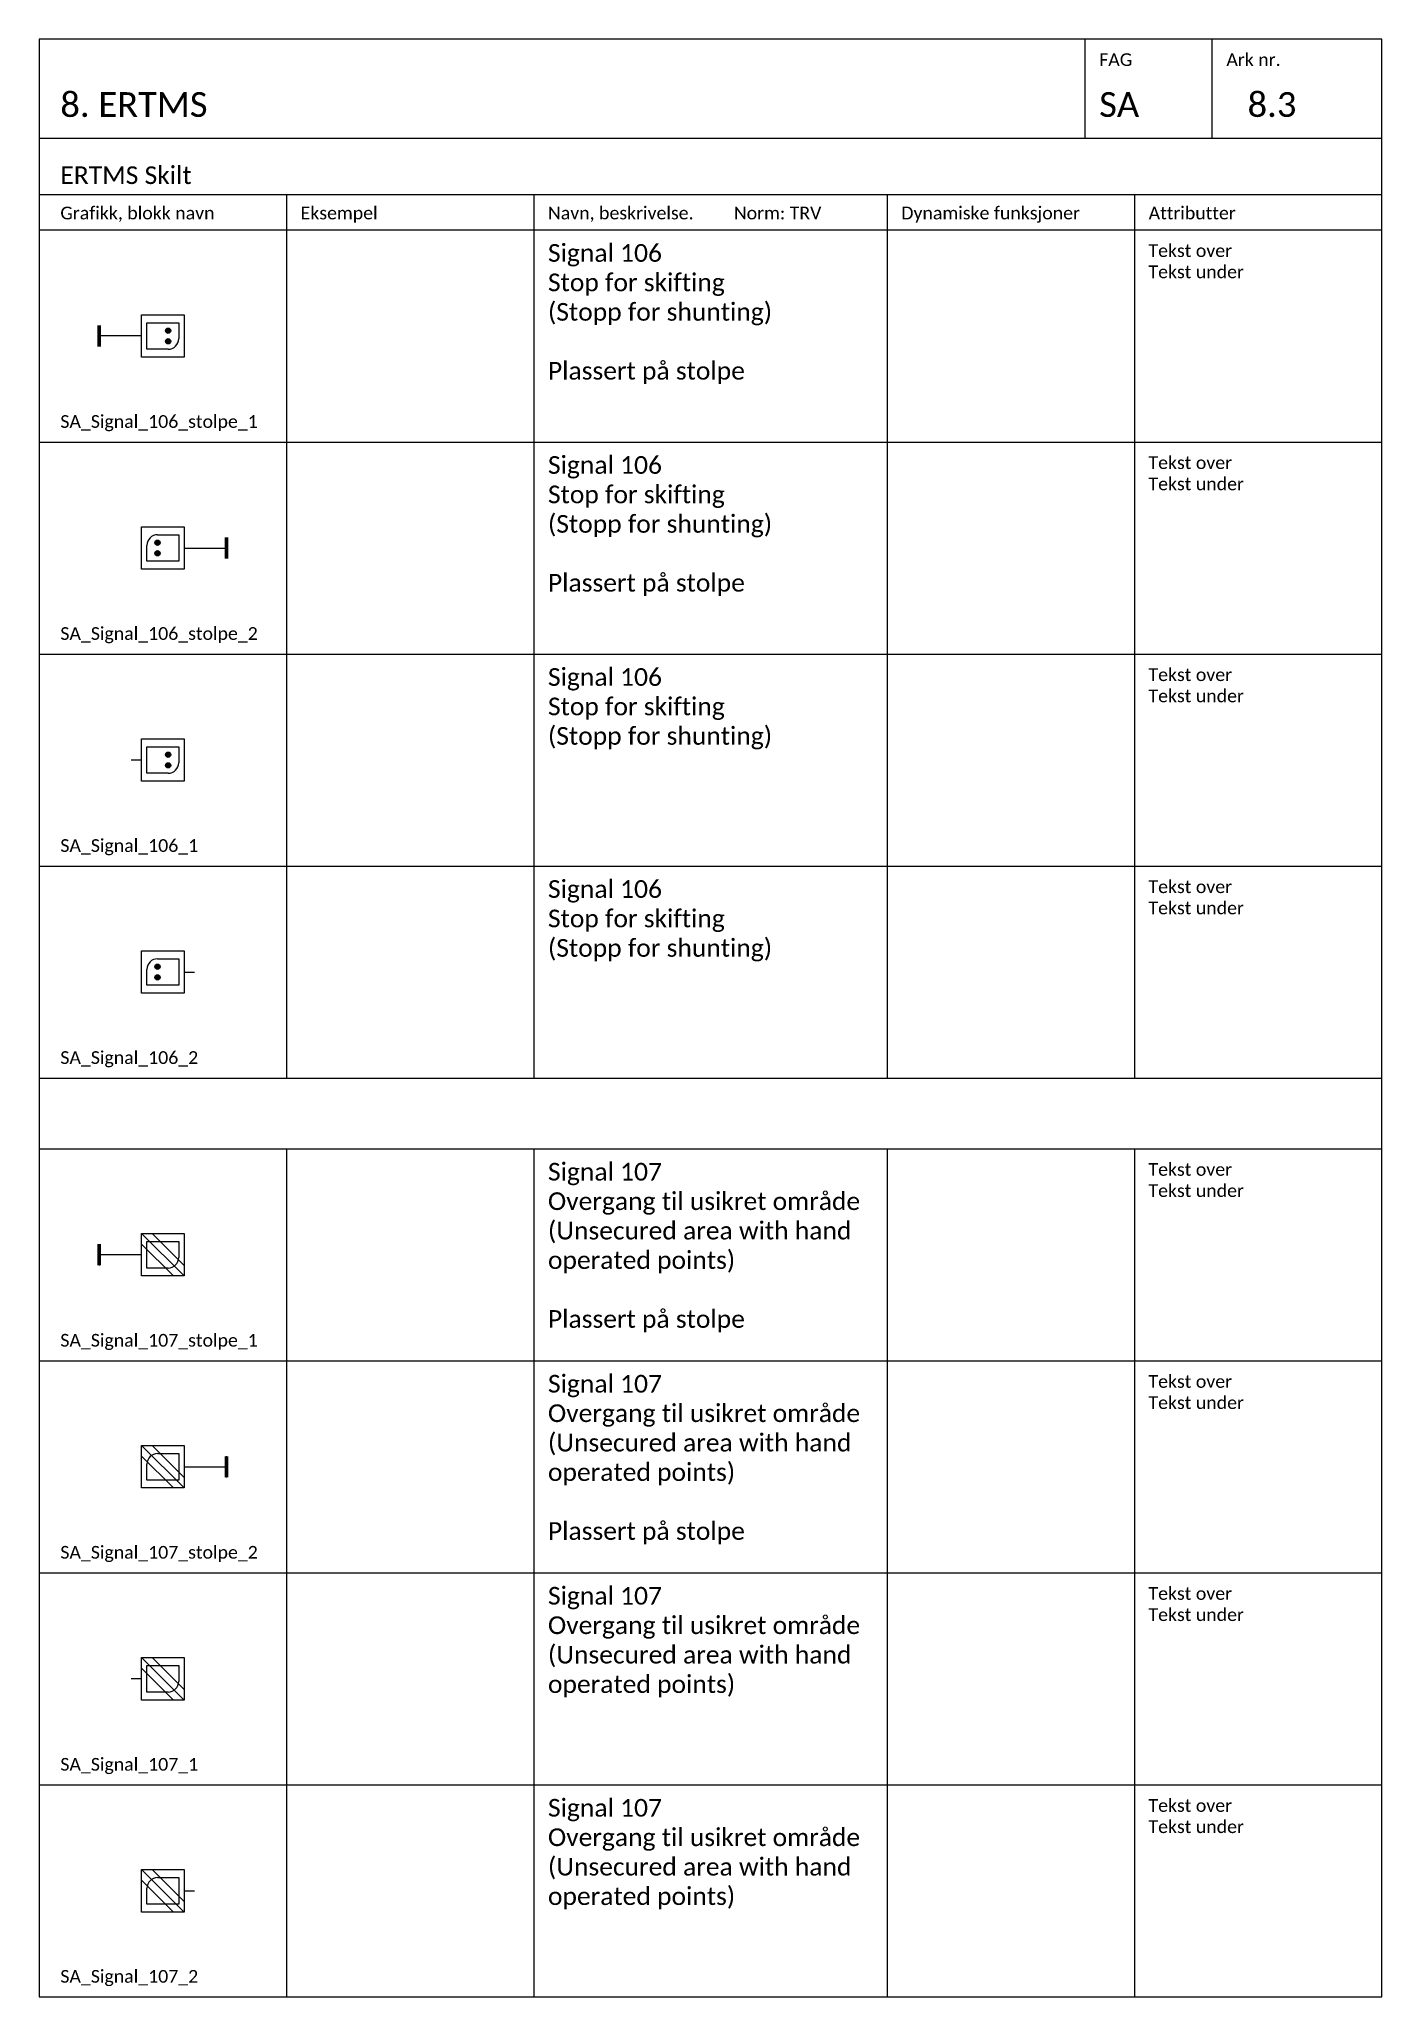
# Model space of a CAD drawing. Header units: millimetres. Extents: x -210 to 2500, y -2763 to 277.
# Drawn here: x 420 to 610, y -2149 to -1872 of the extents above; entities that cross this region are included whole.
import ezdxf
from ezdxf.enums import TextEntityAlignment as Align

# ---------------------------------------------------------------- set-up
doc = ezdxf.new("R2010")
doc.units = ezdxf.units.MM
for name, color, linetype in [('RAMME', 5, 'Continuous'), ('RAMME SYMBOLER', 4, 'Continuous'), ('RAMME TEKST', 7, 'Continuous'), ('SIG-Signaler', 2, 'Continuous'), ('SIG_ATT_Tekst25', 2, 'Continuous')]:
    doc.layers.add(name, color=color, linetype=linetype)
doc.styles.add('Calibri', font='calibri.ttf')
doc.styles.add('ISOCP', font='isocp.shx', dxfattribs={"width": 0.9})

msp = doc.modelspace()

# ---------------------------------------------------------------- texts
at = {"layer": 'RAMME TEKST', "linetype": 'ByBlock', "style": 'Calibri'}
for s, height, p in [('FAG', 1.8, (570, -1875.8)), ('Ark nr.', 1.8, (588, -1875.8)), ('8. ERTMS', 3.5, (423, -1883)), ('SA', 3.5, (570, -1883)), ('8.3', 3.5, (591, -1883)), ('ERTMS Skilt', 2.5, (423, -1892.5)), ('Grafikk, blokk navn', 1.8, (423, -1897.5)), ('Eksempel', 1.8, (457, -1897.5)), ('Navn, beskrivelse.         Norm: TRV', 1.8, (492, -1897.5)), ('Dynamiske funksjoner', 1.8, (542, -1897.5)), ('Attributter', 1.8, (577, -1897.5)), ('SA_Signal_106_stolpe_1', 1.8, (423, -1927)), ('SA_Signal_106_stolpe_2', 1.8, (423, -1957)), ('SA_Signal_106_1', 1.8, (423, -1987)), ('SA_Signal_106_2', 1.8, (423, -2017)), ('SA_Signal_107_stolpe_1', 1.8, (423, -2057)), ('SA_Signal_107_stolpe_2', 1.8, (423, -2087)), ('SA_Signal_107_1', 1.8, (423, -2117)), ('SA_Signal_107_2', 1.8, (423, -2147))]:
    msp.add_text(s, height=height, dxfattribs=at).set_placement(p)
at = {"layer": 'RAMME TEKST', "lineweight": -2, "char_height": 2.5, "width": 46, "attachment_point": 1, "style": 'Calibri'}
for s, insert in [('Signal 106\\PStop for skifting\\P(Stopp for shunting)\\P\\PPlassert på stolpe', (492, -1901)), ('Signal 106\\PStop for skifting\\P(Stopp for shunting)\\P\\PPlassert på stolpe', (492, -1931)), ('Signal 106\\PStop for skifting\\P(Stopp for shunting)', (492, -1961)), ('Signal 106\\PStop for skifting\\P(Stopp for shunting)', (492, -1991)), ('Signal 107\\POvergang til usikret område\\P(Unsecured area with hand operated points)\\P\\PPlassert på stolpe', (492, -2031)), ('Signal 107\\POvergang til usikret område\\P(Unsecured area with hand operated points)\\P\\PPlassert på stolpe', (492, -2061)), ('Signal 107\\POvergang til usikret område\\P(Unsecured area with hand operated points)', (492, -2091)), ('Signal 107\\POvergang til usikret område\\P(Unsecured area with hand operated points)', (492, -2121))]:
    msp.add_mtext(s, dxfattribs=dict(at, insert=insert))
at = {"layer": 'RAMME TEKST', "linetype": 'ByBlock', "lineweight": -2, "char_height": 1.8, "width": 26.77885, "attachment_point": 1, "style": 'Calibri'}
for insert in [(576.971, -1901.025), (576.971, -1931.025), (576.971, -1961.025), (576.971, -1991.025), (576.971, -2031.025), (576.971, -2061.025), (576.971, -2091.025), (576.971, -2121.025)]:
    msp.add_mtext('Tekst over\\PTekst under', dxfattribs=dict(at, insert=insert))

# ---------------------------------------------------------------- blocks, each defined once
blk = doc.blocks.new('SA_Signal_106_stolpe_1')
h = blk.add_hatch(color=256)
h.dxf.hatch_style = 1
h.paths.add_polyline_path([(10.125, 0.75, 1), (9.375, 0.75, 1)])
h = blk.add_hatch(color=256)
h.dxf.hatch_style = 1
h.paths.add_polyline_path([(10.125, -0.75, 1), (9.375, -0.75, 1)])
at = {"color": 0, "linetype": 'ByBlock', "lineweight": -2}
for p, q in [((0, 1.5), (0, -1.5)), ((6.75, -1.875), (6.75, 1.875)), ((6.75, 1.875), (11.25, 1.875)), ((11.25, 1.875), (11.25, -0.375)), ((9.75, -1.875), (6.75, -1.875))]:
    blk.add_line(p, q, dxfattribs=at)
blk.add_lwpolyline([(12, -3), (6, -3), (6, 3), (12, 3)], close=True, dxfattribs=at)
at = {"color": 0, "linetype": 'ByBlock', "lineweight": -2, "const_width": 0.5}
blk.add_lwpolyline([(0, -1.5), (0, 1.5)], dxfattribs=at)
at = {"color": 0, "linetype": 'ByBlock', "lineweight": -2}
blk.add_lwpolyline([(6, 0), (0, 0)], dxfattribs=at)
for centre in [(9.75, 0.75), (9.75, -0.75)]:
    blk.add_circle(centre, 0.375)
blk.add_arc((9.75, -0.375), 1.5, 270, 0)
at = {"layer": 'SIG_ATT_Tekst25', "style": 'ISOCP', "width": 0.9}
for tag, p in [('TEKSTOVER', (9, 6)), ('TEKSTUNDER', (9, -6))]:
    blk.add_attdef(tag, text='', height=2.5, dxfattribs=at).set_placement(p, align=Align.MIDDLE_CENTER)
blk = doc.blocks.new('SA_Signal_106_stolpe_2')
h = blk.add_hatch(color=256)
h.dxf.hatch_style = 1
h.paths.add_polyline_path([(-9.375, 0.75, 1), (-10.125, 0.75, 1)])
h = blk.add_hatch(color=256)
h.dxf.hatch_style = 1
h.paths.add_polyline_path([(-9.375, -0.75, 1), (-10.125, -0.75, 1)])
at = {"color": 0, "linetype": 'ByBlock', "lineweight": -2}
for p, q in [((-11.25, -1.875), (-11.25, 0.375)), ((-9.75, 1.875), (-6.75, 1.875)), ((-6.75, 1.875), (-6.75, -1.875)), ((0, -1.5), (0, 1.5)), ((-6.75, -1.875), (-11.25, -1.875))]:
    blk.add_line(p, q, dxfattribs=at)
blk.add_lwpolyline([(-12, 3), (-6, 3), (-6, -3), (-12, -3)], close=True, dxfattribs=at)
blk.add_lwpolyline([(-6, 0), (0, 0)], dxfattribs=at)
at = {"color": 0, "linetype": 'ByBlock', "lineweight": -2, "const_width": 0.5}
blk.add_lwpolyline([(0, 1.5), (0, -1.5)], dxfattribs=at)
for centre in [(-9.75, 0.75), (-9.75, -0.75)]:
    blk.add_circle(centre, 0.375)
blk.add_arc((-9.75, 0.375), 1.5, 90, 180)
at = {"layer": 'SIG_ATT_Tekst25', "style": 'ISOCP', "width": 0.9}
for tag, p in [('TEKSTOVER', (-9, 6)), ('TEKSTUNDER', (-9, -6))]:
    blk.add_attdef(tag, text='', height=2.5, dxfattribs=at).set_placement(p, align=Align.MIDDLE_CENTER)
blk = doc.blocks.new('SA_Signal_106_1')
h = blk.add_hatch(color=256)
h.dxf.hatch_style = 1
h.paths.add_polyline_path([(5.625, 0.75, 1), (4.875, 0.75, 1)])
h = blk.add_hatch(color=256)
h.dxf.hatch_style = 1
h.paths.add_polyline_path([(5.625, -0.75, 1), (4.875, -0.75, 1)])
at = {"color": 0, "linetype": 'ByBlock', "lineweight": -2}
for p, q in [((2.25, -1.875), (2.25, 1.875)), ((2.25, 1.875), (6.75, 1.875)), ((6.75, 1.875), (6.75, -0.375)), ((5.25, -1.875), (2.25, -1.875))]:
    blk.add_line(p, q, dxfattribs=at)
blk.add_lwpolyline([(7.5, -3), (1.5, -3), (1.5, 3), (7.5, 3)], close=True, dxfattribs=at)
blk.add_lwpolyline([(1.5, 0), (0, 0)], dxfattribs=at)
for centre in [(5.25, 0.75), (5.25, -0.75)]:
    blk.add_circle(centre, 0.375)
blk.add_arc((5.25, -0.375), 1.5, 270, 0)
at = {"layer": 'SIG_ATT_Tekst25', "style": 'ISOCP', "width": 0.9}
for tag, p in [('TEKSTOVER', (4.5, 6)), ('TEKSTUNDER', (4.5, -6))]:
    blk.add_attdef(tag, text='', height=2.5, dxfattribs=at).set_placement(p, align=Align.MIDDLE_CENTER)
blk = doc.blocks.new('SA_Signal_106_2')
h = blk.add_hatch(color=256)
h.dxf.hatch_style = 1
h.paths.add_polyline_path([(-4.875, 0.75, 1), (-5.625, 0.75, 1)])
h = blk.add_hatch(color=256)
h.dxf.hatch_style = 1
h.paths.add_polyline_path([(-4.875, -0.75, 1), (-5.625, -0.75, 1)])
at = {"color": 0, "linetype": 'ByBlock', "lineweight": -2}
for p, q in [((-6.75, -1.875), (-6.75, 0.375)), ((-5.25, 1.875), (-2.25, 1.875)), ((-2.25, 1.875), (-2.25, -1.875)), ((-2.25, -1.875), (-6.75, -1.875))]:
    blk.add_line(p, q, dxfattribs=at)
blk.add_lwpolyline([(-7.5, 3), (-1.5, 3), (-1.5, -3), (-7.5, -3)], close=True, dxfattribs=at)
blk.add_lwpolyline([(-1.5, 0), (0, 0)], dxfattribs=at)
for centre in [(-5.25, 0.75), (-5.25, -0.75)]:
    blk.add_circle(centre, 0.375)
blk.add_arc((-5.25, 0.375), 1.5, 90, 180)
at = {"layer": 'SIG_ATT_Tekst25', "style": 'ISOCP', "width": 0.9}
for tag, p in [('TEKSTOVER', (-4.5, 6)), ('TEKSTUNDER', (-4.5, -6))]:
    blk.add_attdef(tag, text='', height=2.5, dxfattribs=at).set_placement(p, align=Align.MIDDLE_CENTER)
blk = doc.blocks.new('SA_Signal_107_stolpe_1')
at = {"color": 0, "linetype": 'ByBlock', "lineweight": -2}
for p, q in [((0, 1.5), (0, -1.5)), ((6.75, -1.875), (6.75, 1.875)), ((6.75, 1.875), (11.25, 1.875)), ((11.25, 1.875), (11.25, -0.375)), ((9.75, -1.875), (6.75, -1.875))]:
    blk.add_line(p, q, dxfattribs=at)
blk.add_lwpolyline([(12, -3), (6, -3), (6, 3), (12, 3)], close=True, dxfattribs=at)
for points in [[(6, 3), (12, -3)], [(7.5, 3), (12, -1.5)], [(6, 0), (0, 0)], [(6, 1.5), (10.5, -3)]]:
    blk.add_lwpolyline(points, dxfattribs=at)
at = {"color": 0, "linetype": 'ByBlock', "lineweight": -2, "const_width": 0.5}
blk.add_lwpolyline([(0, -1.5), (0, 1.5)], dxfattribs=at)
blk.add_arc((9.75, -0.375), 1.5, 270, 0)
at = {"layer": 'SIG_ATT_Tekst25', "style": 'ISOCP', "width": 0.9}
for tag, p in [('TEKSTOVER', (9, 6)), ('TEKSTUNDER', (9, -6))]:
    blk.add_attdef(tag, text='', height=2.5, dxfattribs=at).set_placement(p, align=Align.MIDDLE_CENTER)
blk = doc.blocks.new('SA_Signal_107_stolpe_2')
at = {"color": 0, "linetype": 'ByBlock', "lineweight": -2}
for p, q in [((-11.25, -1.875), (-11.25, 0.375)), ((-9.75, 1.875), (-6.75, 1.875)), ((-6.75, 1.875), (-6.75, -1.875)), ((0, -1.5), (0, 1.5)), ((-6.75, -1.875), (-11.25, -1.875))]:
    blk.add_line(p, q, dxfattribs=at)
blk.add_lwpolyline([(-12, 3), (-6, 3), (-6, -3), (-12, -3)], close=True, dxfattribs=at)
for points in [[(-6, -3), (-12, 3)], [(-6, -1.5), (-10.5, 3)], [(-7.5, -3), (-12, 1.5)], [(-6, 0), (0, 0)]]:
    blk.add_lwpolyline(points, dxfattribs=at)
at = {"color": 0, "linetype": 'ByBlock', "lineweight": -2, "const_width": 0.5}
blk.add_lwpolyline([(0, 1.5), (0, -1.5)], dxfattribs=at)
blk.add_arc((-9.75, 0.375), 1.5, 90, 180)
at = {"layer": 'SIG_ATT_Tekst25', "style": 'ISOCP', "width": 0.9}
for tag, p in [('TEKSTOVER', (-9, 6)), ('TEKSTUNDER', (-9, -6))]:
    blk.add_attdef(tag, text='', height=2.5, dxfattribs=at).set_placement(p, align=Align.MIDDLE_CENTER)
blk = doc.blocks.new('SA_Signal_107_1')
at = {"color": 0, "linetype": 'ByBlock', "lineweight": -2}
for p, q in [((2.25, -1.875), (2.25, 1.875)), ((2.25, 1.875), (6.75, 1.875)), ((6.75, 1.875), (6.75, -0.375)), ((5.25, -1.875), (2.25, -1.875))]:
    blk.add_line(p, q, dxfattribs=at)
blk.add_lwpolyline([(7.5, -3), (1.5, -3), (1.5, 3), (7.5, 3)], close=True, dxfattribs=at)
for points in [[(1.5, 3), (7.5, -3)], [(3, 3), (7.5, -1.5)], [(1.5, 0), (0, 0)], [(1.5, 1.5), (6, -3)]]:
    blk.add_lwpolyline(points, dxfattribs=at)
blk.add_arc((5.25, -0.375), 1.5, 270, 0)
at = {"layer": 'SIG_ATT_Tekst25', "style": 'ISOCP', "width": 0.9}
for tag, p in [('TEKSTOVER', (4.5, 6)), ('TEKSTUNDER', (4.5, -6))]:
    blk.add_attdef(tag, text='', height=2.5, dxfattribs=at).set_placement(p, align=Align.MIDDLE_CENTER)
blk = doc.blocks.new('SA_Signal_107_2')
at = {"color": 0, "linetype": 'ByBlock', "lineweight": -2}
for p, q in [((-6.75, -1.875), (-6.75, 0.375)), ((-5.25, 1.875), (-2.25, 1.875)), ((-2.25, 1.875), (-2.25, -1.875)), ((-2.25, -1.875), (-6.75, -1.875))]:
    blk.add_line(p, q, dxfattribs=at)
blk.add_lwpolyline([(-7.5, 3), (-1.5, 3), (-1.5, -3), (-7.5, -3)], close=True, dxfattribs=at)
for points in [[(-1.5, -3), (-7.5, 3)], [(-1.5, -1.5), (-6, 3)], [(-3, -3), (-7.5, 1.5)], [(-1.5, 0), (0, 0)]]:
    blk.add_lwpolyline(points, dxfattribs=at)
blk.add_arc((-5.25, 0.375), 1.5, 90, 180)
at = {"layer": 'SIG_ATT_Tekst25', "style": 'ISOCP', "width": 0.9}
for tag, p in [('TEKSTOVER', (-4.5, 6)), ('TEKSTUNDER', (-4.5, -6))]:
    blk.add_attdef(tag, text='', height=2.5, dxfattribs=at).set_placement(p, align=Align.MIDDLE_CENTER)

# ---------------------------------------------------------------- linework, layer by layer
at = {"layer": 'RAMME'}
msp.add_lwpolyline([(610, -1872), (420, -1872), (420, -2149), (610, -2149)], close=True, dxfattribs=at)
msp.add_lwpolyline([(420, -1886), (610, -1886)], dxfattribs=at)
at = {"layer": 'RAMME SYMBOLER'}
for p, q in [((568, -1886), (568, -1872)), ((586, -1886), (586, -1872)), ((420, -1894), (610, -1894)), ((455, -1894), (455, -2019)), ((490, -1894), (490, -2019)), ((540, -1894), (540, -2019)), ((575, -1894), (575, -2019)), ((420, -1899), (610, -1899)), ((420, -1929), (610, -1929)), ((420, -1959), (610, -1959)), ((420, -1989), (610, -1989)), ((420, -2019), (610, -2019)), ((420, -2029), (610, -2029)), ((455, -2029), (455, -2149)), ((490, -2029), (490, -2149)), ((540, -2029), (540, -2149)), ((575, -2029), (575, -2149)), ((420, -2059), (610, -2059)), ((420, -2089), (610, -2089)), ((420, -2119), (610, -2119))]:
    msp.add_line(p, q, dxfattribs=at)

# ---------------------------------------------------------------- block references
at = {"layer": 'SIG-Signaler'}
for name, p in [('SA_Signal_106_stolpe_1', (428.5, -1914)), ('SA_Signal_106_stolpe_2', (446.5, -1944)), ('SA_Signal_106_1', (433, -1974)), ('SA_Signal_106_2', (442, -2004)), ('SA_Signal_107_stolpe_1', (428.5, -2044)), ('SA_Signal_107_stolpe_2', (446.5, -2074)), ('SA_Signal_107_1', (433, -2104)), ('SA_Signal_107_2', (442, -2134))]:
    msp.add_blockref(name, p, dxfattribs=at)

msp.set_redraw_order([(e.dxf.handle, doc.entitydb.next_handle()) for e in msp.query("TEXT MTEXT ATTDEF DIMENSION ARC_DIMENSION")])  # texts and dimensions are drawn at this point

doc.saveas('drawing.dxf')
